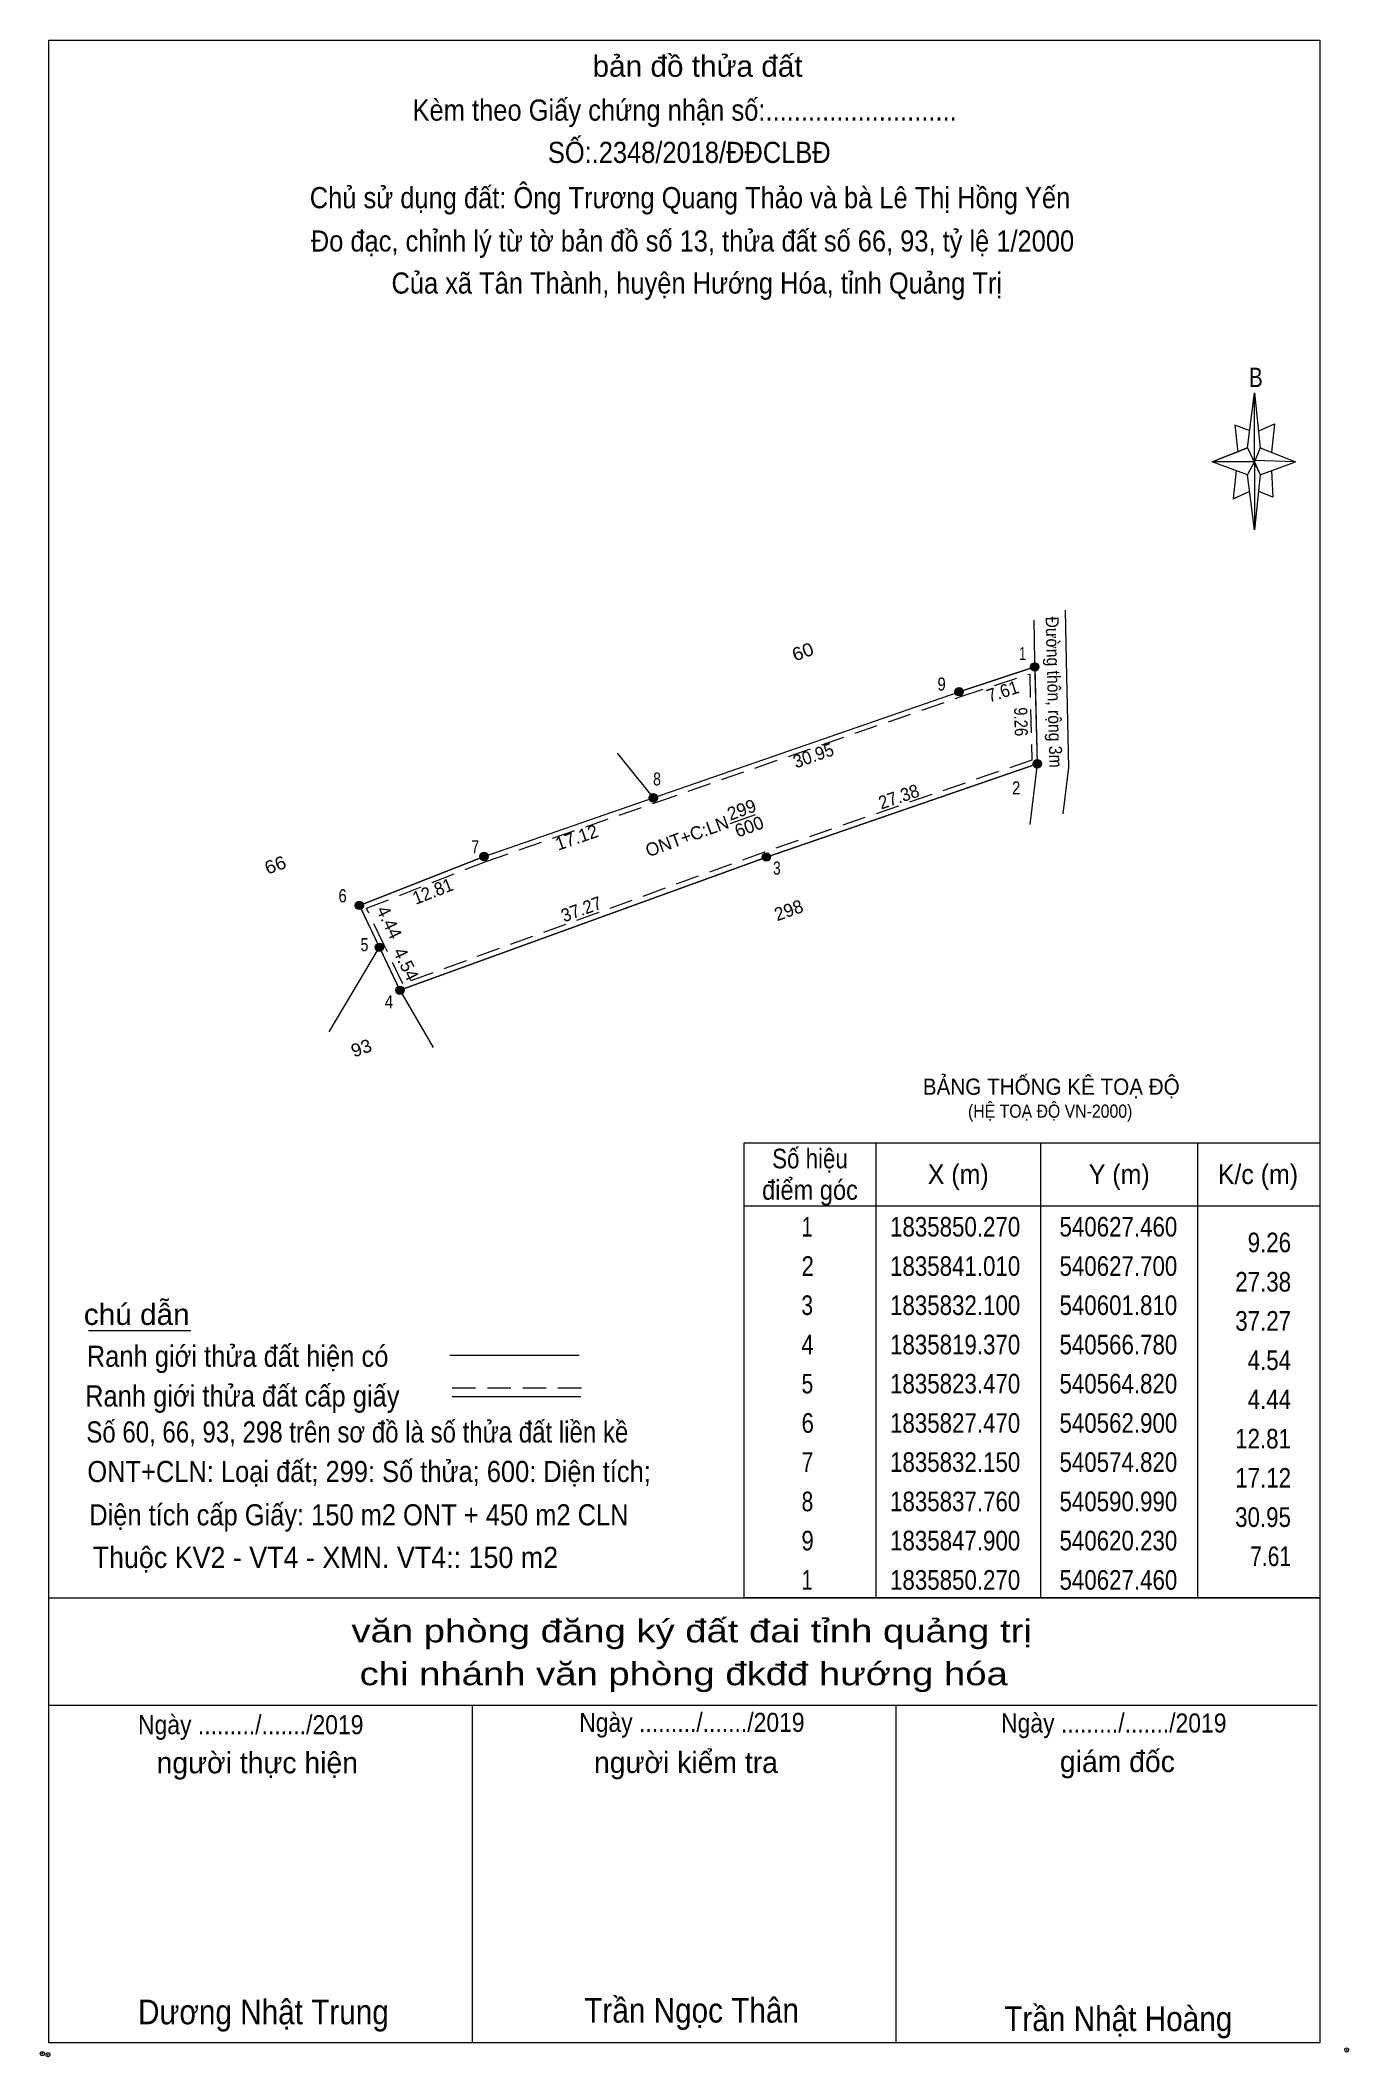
# Model space of a CAD drawing. Header units: metres. Extents: x 540532 to 541357, y 1835494 to 1835910.
# Drawn here: x 540532.4 to 540657.5, y 1835717.4 to 1835910.2 of the extents above; entities that cross this region are included whole.
import ezdxf
from ezdxf.enums import TextEntityAlignment as Align

# ---------------------------------------------------------------- set-up
doc = ezdxf.new("R2010")
doc.units = ezdxf.units.M
doc.header["$LTSCALE"] = 0.75
doc.header["$PDMODE"] = 32
doc.header["$PDSIZE"] = 0.375
doc.linetypes.add('MEDIUM_DASHED', pattern=[4.5, 3, -1.5])
for name, color, linetype, lineweight in [('1', 7, 'Continuous', 13), ('10', 7, 'Continuous', 13), ('17', 7, 'Continuous', 13), ('23', 7, 'Continuous', 13), ('5', 7, 'Continuous', 13), ('6', 7, 'Continuous', 13), ('61', 7, 'Continuous', 13), ('63', 7, 'Continuous', 13)]:
    doc.layers.add(name, color=color, linetype=linetype, lineweight=lineweight)

msp = doc.modelspace()

# ---------------------------------------------------------------- texts
at = {"layer": '1'}
for s, height, width, p in [('BẢNG THỐNG KÊ TOẠ ĐỘ ', 1.553, 0.95, (540616.76, 1835809.37)), ('(HỆ TOẠ ĐỘ VN-2000)', 1.256, 0.9, (540621.08, 1835807.18))]:
    msp.add_text(s, height=height, dxfattribs=dict(at, width=width)).set_placement(p)
at = {"layer": '5'}
for s, height, width, p in [('bản đồ thửa đất', 2.025, 1.05, (540595.23, 1835906.69)), ('Kèm theo Giấy chứng nhận số:...........................', 2.025, 0.9, (540593.99, 1835902.49)), ('SỐ:.2348/2018/ĐĐCLBĐ', 2.02, 0.9, (540594.435, 1835898.45)), ('Chủ sử dụng đất: Ông Trương Quang Thảo và bà Lê Thị Hồng Yến', 2.02, 0.9, (540594.505, 1835894.12)), ('Đo đạc, chỉnh lý từ tờ bản đồ số 13, thửa đất số 66, 93, tỷ lệ 1/2000 ', 2.02, 0.9, (540595.08, 1835889.98)), ('Của xã Tân Thành, huyện Hướng Hóa, tỉnh Quảng Trị', 2.02, 0.9, (540595.15, 1835885.96)), ('B', 1.86, 0.8, (540648.59, 1835877.02)), ('văn phòng đăng ký đất đai tỉnh quảng trị', 2.187, 1.25, (540594.66, 1835757.03)), ('chi nhánh văn phòng đkđđ hướng hóa', 2.187, 1.25, (540593.905, 1835752.93)), ('Ngày ........./......./2019', 1.82, 0.9, (540594.685, 1835748.47)), ('Ngày ........./......./2019', 1.82, 0.9, (540635.015, 1835748.41)), ('Ngày ........./......./2019', 1.82, 0.9, (540552.515, 1835748.25)), ('Dương Nhật Trung', 2.36, 0.9, (540553.73, 1835720.52)), ('Trần Ngọc Thân', 2.36, 0.9, (540594.66, 1835720.68)), ('Trần Nhật Hoàng', 2.362, 0.9, (540635.445, 1835719.87))]:
    msp.add_text(s, height=height, dxfattribs=dict(at, width=width)).set_placement(p, align=Align.CENTER)
for s, p in [('người thực hiện', (540553.14, 1835744.51)), ('người kiểm tra', (540594.12, 1835744.54)), ('giám đốc', (540635.36, 1835744.63))]:
    msp.add_text(s, height=2.025, dxfattribs=at).set_placement(p, align=Align.CENTER)
at = {"layer": '6'}
for s, height, width, p in [('chú dẫn', 2.025, 1.05, (540536.56, 1835787.37)), ('Ranh giới thửa đất hiện có ', 2.025, 0.9, (540536.84, 1835783.37)), ('Ranh giới thửa đất cấp giấy', 2.025, 0.9, (540536.68, 1835779.57)), ('Số 60, 66, 93, 298 trên sơ đồ là số thửa đất liền kề', 2.02, 0.85, (540536.8, 1835776.13)), ('ONT+CLN: Loại đất; 299: Số thửa; 600: Diện tích;', 2.02, 0.9, (540536.9, 1835772.35)), ('Diện tích cấp Giấy: 150 m2 ONT + 450 m2 CLN', 2.02, 0.9, (540537.08, 1835768.21)), ('Thuộc KV2 - VT4 - XMN. VT4:: 150 m2', 2.02, 0.95, (540537.4, 1835764.14))]:
    msp.add_text(s, height=height, dxfattribs=dict(at, width=width)).set_placement(p)
at = {"layer": '61'}
for s, width, p in [('60', 1.1, (540605.4979, 1835851.1356)), ('66', 1.1, (540555.0779, 1835830.7556)), ('93', 1.05, (540563.2979, 1835813.2547))]:
    msp.add_text(s, height=1.25, rotation=19.836, dxfattribs=dict(at, width=width)).set_placement(p, align=Align.CENTER)
msp.add_text('298', height=1.25, rotation=19.836, dxfattribs=at).set_placement((540604.1479, 1835826.4254), align=Align.CENTER)
at = {"layer": '63'}
for s, rotation, width, p in [('Đường thôn, rộng 3m', 271.46, 0.9, (540628.6794, 1835847.8509)), ('7.61', 18.149, 0.95, (540624.5853, 1835847.3403)), ('9.26', 271.485, 0.85, (540625.5166, 1835845.0162)), ('30.95', 19.126, 0.95, (540606.5052, 1835841.2172)), ('27.38', 18.991, 0.95, (540614.6666, 1835837.2827)), ('12.81', 21.436, 0.95, (540570.1416, 1835828.247)), ('37.27', 19.971, 0.95, (540584.3365, 1835826.5292))]:
    msp.add_text(s, height=1.25, rotation=rotation, dxfattribs=dict(at, width=width)).set_placement(p, align=Align.CENTER)
for s, height, width, p in [(' 1', 1.25, 0.75, (540626.65, 1835850.93)), (' 9', 1.25, 0.85, (540618.95, 1835848.01)), (' 8', 1.25, 0.8, (540591.72, 1835838.94)), (' 2', 1.25, 0.85, (540626.08, 1835838.08)), (' 7', 1.25, 0.8, (540574.35, 1835832.45)), (' 3', 1.25, 0.8, (540603.18, 1835830.42)), (' 6', 1.25, 0.85, (540561.69, 1835827.77)), (' 5', 1.25, 0.8, (540563.76, 1835823.1)), (' 4', 1.25, 0.85, (540566.12, 1835817.64)), ('9.26', 1.875, 0.85, (540651.96, 1835794.32)), ('27.38', 1.875, 0.85, (540651.96, 1835790.56)), ('37.27', 1.875, 0.85, (540651.96, 1835786.82)), ('4.54', 1.875, 0.85, (540651.96, 1835783.06)), ('4.44', 1.875, 0.85, (540651.96, 1835779.32)), ('12.81', 1.875, 0.85, (540651.95, 1835775.56)), ('17.12', 1.875, 0.85, (540651.96, 1835771.82)), ('30.95', 1.875, 0.85, (540651.95, 1835768.06)), ('7.61', 1.875, 0.8, (540651.96, 1835764.32))]:
    msp.add_text(s, height=height, dxfattribs=dict(at, width=width)).set_placement(p, align=Align.RIGHT)
for s, rotation, p in [('299', 19.971, (540599.6515, 1835836.0339)), ('17.12', 19.134, (540583.8752, 1835833.3844)), ('ONT+C:LN', 19.971, (540594.4365, 1835833.4933)), ('600', 19.971, (540600.3715, 1835834.4175)), ('4.44', 295.641, (540565.199, 1835825.5905)), ('4.54', 295.55, (540566.804, 1835821.6046))]:
    msp.add_text(s, height=1.25, rotation=rotation, dxfattribs=at).set_placement(p, align=Align.CENTER)
for s, width, p in [('Số hiệu', 0.85, (540605.975, 1835802.34)), ('X (m)', 0.95, (540620.145, 1835800.84)), ('Y (m)', 0.95, (540635.535, 1835800.84)), ('K/c (m)', 0.95, (540648.795, 1835800.84)), ('điểm góc', 0.9, (540605.975, 1835799.34)), (' 1', 0.75, (540605.44, 1835795.82)), ('1835850.270', 0.85, (540619.85, 1835795.82)), ('540627.460', 0.85, (540635.455, 1835795.82)), (' 2', 0.85, (540605.46, 1835792.06)), ('1835841.010', 0.85, (540619.85, 1835792.06)), ('540627.700', 0.85, (540635.455, 1835792.06)), (' 3', 0.8, (540605.43, 1835788.32)), ('1835832.100', 0.85, (540619.85, 1835788.32)), ('540601.810', 0.85, (540635.455, 1835788.32)), (' 4', 0.85, (540605.445, 1835784.56)), ('1835819.370', 0.85, (540619.85, 1835784.56)), ('540566.780', 0.85, (540635.455, 1835784.56)), (' 5', 0.8, (540605.445, 1835780.82)), ('1835823.470', 0.85, (540619.85, 1835780.82)), ('540564.820', 0.85, (540635.455, 1835780.82)), (' 6', 0.85, (540605.46, 1835777.06)), ('1835827.470', 0.85, (540619.85, 1835777.06)), ('540562.900', 0.85, (540635.455, 1835777.06)), (' 7', 0.8, (540605.45, 1835773.32)), ('1835832.150', 0.85, (540619.85, 1835773.32)), ('540574.820', 0.85, (540635.455, 1835773.32)), (' 8', 0.8, (540605.45, 1835769.56)), ('1835837.760', 0.85, (540619.85, 1835769.56)), ('540590.990', 0.85, (540635.455, 1835769.56)), (' 9', 0.85, (540605.45, 1835765.82)), ('1835847.900', 0.85, (540619.85, 1835765.82)), ('540620.230', 0.85, (540635.455, 1835765.82)), (' 1', 0.75, (540605.44, 1835762.06)), ('1835850.270', 0.85, (540619.85, 1835762.06)), ('540627.460', 0.85, (540635.455, 1835762.06))]:
    msp.add_text(s, height=1.875, dxfattribs=dict(at, width=width)).set_placement(p, align=Align.CENTER)

# ---------------------------------------------------------------- hatches: boundary and pattern name
at = {"layer": '63'}
for points in [[(540627.86, 1835850.27, 1), (540627.06, 1835850.27, 1)], [(540620.63, 1835847.9, 1), (540619.83, 1835847.9, 1)], [(540628.1, 1835841.01, 1), (540627.3, 1835841.01, 1)], [(540591.39, 1835837.76, 1), (540590.59, 1835837.76, 1)], [(540575.22, 1835832.15, 1), (540574.42, 1835832.15, 1)], [(540602.21, 1835832.1, 1), (540601.41, 1835832.1, 1)], [(540563.3, 1835827.47, 1), (540562.5, 1835827.47, 1)], [(540565.22, 1835823.47, 1), (540564.42, 1835823.47, 1)], [(540567.18, 1835819.37, 1), (540566.38, 1835819.37, 1)]]:
    msp.add_hatch(color=256, dxfattribs=at).paths.add_polyline_path(points)

# ---------------------------------------------------------------- linework, layer by layer
at = {"layer": '1'}
msp.add_lwpolyline([(540627.46, 1835850.27), (540627.7, 1835841.01), (540601.81, 1835832.1), (540566.78, 1835819.37), (540564.82, 1835823.47), (540562.9, 1835827.47), (540574.82, 1835832.15), (540590.99, 1835837.76), (540620.23, 1835847.9)], dxfattribs=at)
msp.add_lwpolyline([(540627.46, 1835850.27), (540627.7, 1835841.01), (540601.81, 1835832.1), (540566.78, 1835819.37), (540564.82, 1835823.47), (540562.9, 1835827.47), (540574.82, 1835832.15), (540590.99, 1835837.76), (540620.23, 1835847.9)], close=True, dxfattribs=at)
at = {"layer": '1', "linetype": 'MEDIUM_DASHED'}
msp.add_lwpolyline([(540626.98, 1835849.59), (540627.19, 1835841.36), (540601.64, 1835832.57), (540567.04, 1835819.99), (540565.27, 1835823.69), (540563.58, 1835827.2), (540574.99, 1835831.68), (540591.15, 1835837.29), (540620.39, 1835847.43)], close=True, dxfattribs=at)
at = {"layer": '10'}
for p, q in [((540627.38, 1835854.74), (540627.45, 1835850.82)), ((540630.36, 1835855.69), (540630.45, 1835850.88)), ((540560.01, 1835815.38), (540564.82, 1835823.47))]:
    msp.add_line(p, q, dxfattribs=at)
at = {"layer": '17'}
msp.add_line((540537, 1835786.83), (540546.78, 1835786.83), dxfattribs=at)
at = {"layer": '23'}
msp.add_line((540627.38, 1835854.74), (540627.45, 1835850.82), dxfattribs=at)
at = {"layer": '5'}
for p, q in [((540647.79, 1835871.21), (540648.48, 1835876.48)), ((540647.79, 1835868.65), (540644.43, 1835869.87)), ((540649.02, 1835871.21), (540652.38, 1835869.87)), ((540649.02, 1835868.65), (540648.48, 1835863.39)), ((540650.1, 1835869.05), (540650.22, 1835866.49)), ((540650.22, 1835866.49), (540648.87, 1835867.03)), ((540533.22, 1835761.27), (540654.72, 1835761.27)), ((540533.22, 1835751.01), (540654.45, 1835751.01)), ((540533.22, 1835751.01), (540654.45, 1835751.01)), ((540533.22, 1835751.01), (540654.45, 1835751.01)), ((540573.72, 1835718.74), (540573.72, 1835751.01)), ((540614.22, 1835718.74), (540614.22, 1835751.01))]:
    msp.add_line(p, q, dxfattribs=at)
for points in [[(540533.22, 1835910.17), (540654.72, 1835910.17), (540654.72, 1835718.74), (540533.22, 1835718.74)], [(540648.48, 1835876.48), (540649.02, 1835871.21), (540648.48, 1835869.87)], [(540648.48, 1835869.87), (540644.43, 1835869.87), (540647.79, 1835871.21), (540649.02, 1835868.65), (540652.38, 1835869.87), (540648.48, 1835870)], [(540648.48, 1835869.87), (540648.48, 1835863.39), (540647.79, 1835868.65)]]:
    msp.add_lwpolyline(points, close=True, dxfattribs=at)
for points in [[(540648.06, 1835872.83), (540646.59, 1835873.37), (540646.86, 1835870.81)], [(540648.87, 1835872.83), (540650.37, 1835873.51), (540650.1, 1835870.81)], [(540648.48, 1835869.87), (540647.79, 1835871.21), (540644.43, 1835869.87)], [(540648.48, 1835869.87), (540649.02, 1835868.65), (540652.38, 1835869.87)], [(540646.71, 1835869.05), (540646.44, 1835866.35), (540647.94, 1835867.03)], [(540654.72, 1835718.74), (540533.22, 1835718.74), (540533.22, 1835751.01)]]:
    msp.add_lwpolyline(points, dxfattribs=at)
for p in [(540532.59, 1835717.71), (540533.13, 1835717.61)]:
    msp.add_point(p, dxfattribs=at)
at = {"layer": '6'}
for p, q in [((540571.56, 1835784.49), (540583.9, 1835784.49)), ((540571.76, 1835780.53), (540584.08, 1835780.53))]:
    msp.add_line(p, q, dxfattribs=at)
at = {"layer": '6', "linetype": 'MEDIUM_DASHED'}
msp.add_line((540571.76, 1835781.37), (540584.18, 1835781.37), dxfattribs=at)
at = {"layer": '6'}
msp.add_point((540657.28, 1835718.07), dxfattribs=at)
at = {"layer": '61'}
for p, q in [((540630.45, 1835850.9), (540630.68, 1835840.65)), ((540627.46, 1835850.27), (540620.23, 1835847.9)), ((540587.53, 1835842.03), (540590.99, 1835837.76)), ((540630.68, 1835840.65), (540630.15, 1835836.22))]:
    msp.add_line(p, q, dxfattribs=at)
for points in [[(540627.45, 1835850.82), (540627.7, 1835841.01), (540627, 1835835.2)], [(540566.78, 1835819.37), (540601.81, 1835832.1), (540627.7, 1835841.01)], [(540574.82, 1835832.15), (540562.9, 1835827.47), (540566.78, 1835819.37), (540569.95, 1835813.89)]]:
    msp.add_lwpolyline(points, dxfattribs=at)
at = {"layer": '63'}
for p, q in [((540598.36, 1835835.3), (540600.78, 1835836.18)), ((540612.27, 1835804.77), (540612.27, 1835761.27)), ((540628.02, 1835804.77), (540628.02, 1835761.27)), ((540643.02, 1835804.77), (540643.02, 1835761.27)), ((540599.67, 1835798.77), (540654.72, 1835798.77))]:
    msp.add_line(p, q, dxfattribs=at)
msp.add_lwpolyline([(540599.67, 1835804.77), (540654.72, 1835804.77), (540654.72, 1835761.27), (540599.67, 1835761.27)], close=True, dxfattribs=at)
for centre in [(540627.46, 1835850.27), (540620.23, 1835847.9), (540627.7, 1835841.01), (540590.99, 1835837.76), (540574.82, 1835832.15), (540601.81, 1835832.1), (540562.9, 1835827.47), (540564.82, 1835823.47), (540566.78, 1835819.37)]:
    msp.add_circle(centre, 0.4, dxfattribs=at)

msp.set_redraw_order([(e.dxf.handle, doc.entitydb.next_handle()) for e in msp.query("TEXT MTEXT ATTDEF DIMENSION ARC_DIMENSION")])  # texts and dimensions are drawn at this point

doc.saveas('drawing.dxf')
